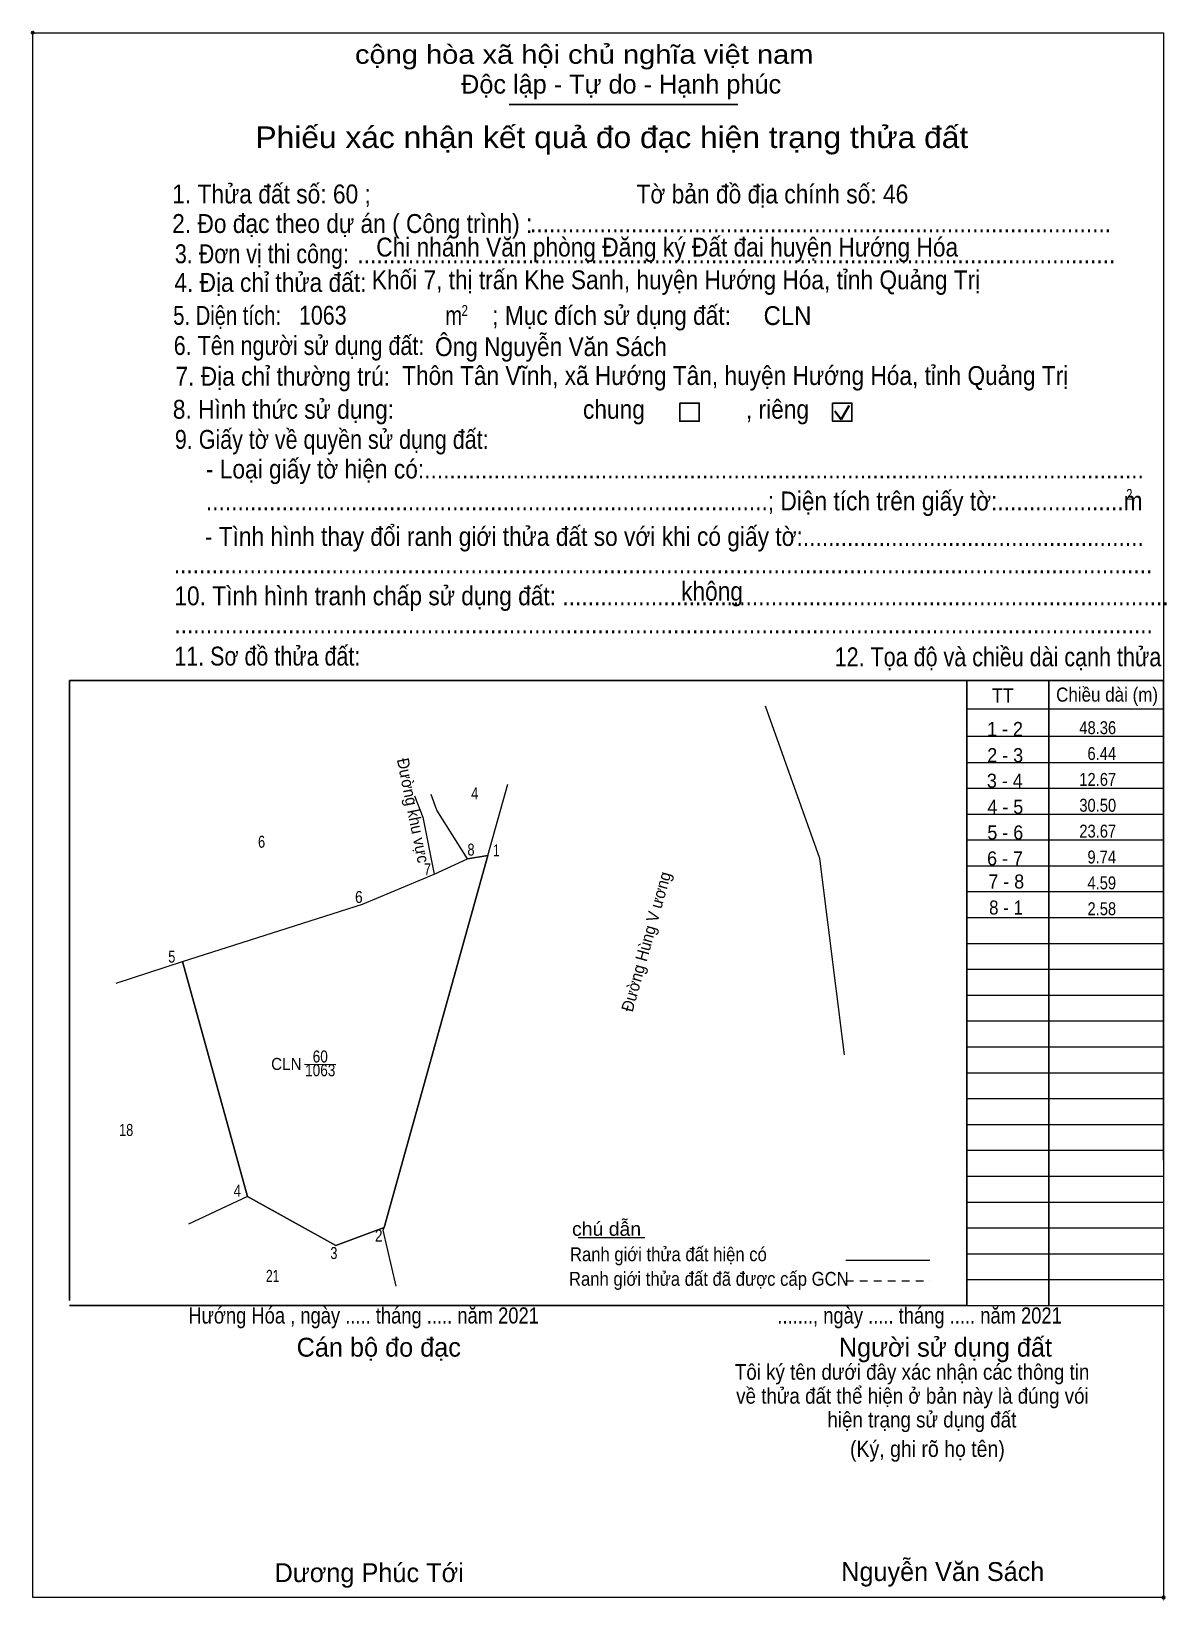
# Model space of a CAD drawing. Header units: metres. Extents: x 548068 to 548952, y 1841693 to 1842413.
# Drawn here: x 548554.2 to 548696.4, y 1842216.7 to 1842413.3 of the extents above; entities that cross this region are included whole.
import ezdxf
from ezdxf.enums import TextEntityAlignment as Align

# ---------------------------------------------------------------- set-up
doc = ezdxf.new("R2010")
doc.units = ezdxf.units.M
doc.header["$LTSCALE"] = 0.65
doc.header["$PDMODE"] = 32
doc.header["$PDSIZE"] = 0.325
doc.linetypes.add('SHORT_DASHED', pattern=[2.7, 1.5, -1.2])
for name, color, linetype, lineweight in [('1', 7, 'Continuous', 13), ('10', 7, 'Continuous', 13), ('17', 7, 'Continuous', 13), ('2', 7, 'Continuous', 25), ('30', 7, 'Continuous', 13), ('36', 7, 'Continuous', 13), ('50', 7, 'Continuous', 13), ('6', 7, 'Continuous', 13), ('63', 7, 'Continuous', 13)]:
    doc.layers.add(name, color=color, linetype=linetype, lineweight=lineweight)

msp = doc.modelspace()

# ---------------------------------------------------------------- texts
at = {"layer": '1'}
for s, width, p in [('4', 0.8, (548609.71, 1842317.07)), ('6', 0.8, (548583.005, 1842311.01)), ('60', 0.85, (548590.36, 1842284.11)), ('CLN', 0.95, (548586.11, 1842283.18)), ('1063', 0.85, (548590.355, 1842282.39)), ('18', 0.8, (548566.035, 1842274.91)), ('21', 0.75, (548584.395, 1842256.63))]:
    msp.add_text(s, height=1.5, dxfattribs=dict(at, width=width)).set_placement(p, align=Align.CENTER)
at = {"layer": '10'}
for s, height, width, p in [('1 - 2', 1.768, 0.95, (548676.165, 1842325)), ('2 - 3', 1.768, 0.95, (548676.185, 1842321.72)), ('3 - 4', 1.768, 0.95, (548676.14, 1842318.52)), ('4 - 5', 1.768, 0.95, (548676.205, 1842315.25)), ('5 - 6', 1.768, 0.95, (548676.2, 1842312.04)), ('6 - 7', 1.768, 0.95, (548676.165, 1842308.79)), ('7 - 8', 1.763, 0.95, (548676.32, 1842305.9)), ('8 - 1', 1.763, 0.9, (548676.295, 1842302.64))]:
    msp.add_text(s, height=height, dxfattribs=dict(at, width=width)).set_placement(p, align=Align.CENTER)
at = {"layer": '2'}
for s, height, width, p in [('cộng hòa xã hội chủ nghĩa việt nam', 2.366, 1.15, (548594.71, 1842409.21)), ('1. Thửa đất số: 60 ;                                          Tờ bản đồ địa chính số: 46', 2.37, 0.9, (548571.8, 1842391.72)), ('2. Đo đạc theo dự án ( Công trình) : ', 2.367, 0.9, (548571.8, 1842388.02)), ('Chi nhánh Văn phòng Đăng ký Đất đai huyện Hướng Hóa', 2.365, 0.9, (548597.37, 1842385.07)), ('............................................................................................', 2.367, 0.9, (548616.64, 1842388.09)), ('3. Đơn vị thi công:', 2.367, 0.85, (548572.14, 1842384.23)), ('........................................................................................................................', 2.367, 0.9, (548595.01, 1842384.23)), ('4. Địa chỉ thửa đất:', 2.367, 0.9, (548572.07, 1842380.64)), ('Khối 7, thị trấn Khe Sanh, huyện Hướng Hóa, tỉnh Quảng Trị', 2.36, 0.9, (548596.82, 1842380.97)), ('5. Diện tích:', 2.367, 0.8, (548571.93, 1842376.51)), ('1063', 2.36, 0.85, (548587.69, 1842376.54)), ('m', 2.366, 0.8, (548606.03, 1842376.51)), ('2', 1.352, 0.8, (548608.06, 1842377.64)), ('; Mục đích sử dụng đất:', 2.366, 0.9, (548611.9, 1842376.51)), (' CLN', 2.36, 0.95, (548645.08, 1842376.49)), ('6. Tên người sử dụng đất:', 2.367, 0.85, (548572, 1842372.74)), ('Ông Nguyễn Văn Sách', 2.36, 0.9, (548604.74, 1842372.6)), ('7. Địa chỉ thường trú:', 2.367, 0.9, (548572.21, 1842368.89)), ('Thôn Tân Vĩnh, xã Hướng Tân, huyện Hướng Hóa, tỉnh Quảng Trị', 2.36, 0.9, (548600.62, 1842368.98)), ('8. Hình thức sử dụng:', 2.367, 0.9, (548571.88, 1842364.75)), ('chung                , riêng', 2.366, 0.9, (548623.28, 1842364.75)), ('9. Giấy tờ về quyền sử dụng đất:', 2.367, 0.85, (548572.14, 1842360.98)), ('     - Loại giấy tờ hiện có:..................................................................................................................', 2.366, 0.9, (548572.07, 1842357.27)), ('     .........................................................................................; Diện tích trên giấy tờ:....................m', 2.366, 0.9, (548572.07, 1842353.27)), ('2', 1.352, 0.8, (548691.34, 1842354.6)), ('     - Tình hình thay đổi ranh giới thửa đất so với khi có giấy tờ:......................................................', 2.366, 0.9, (548571.94, 1842348.82)), ('...........................................................................................................................................................', 2.366, 0.9, (548572, 1842345.38)), ('không', 2.366, 0.9, (548635.57, 1842341.96)), ('10. Tình hình tranh chấp sử dụng đất: ................................................................................................', 2.367, 0.9, (548572.07, 1842341.38)), ('11. Sơ đồ thửa đất:', 2.367, 0.85, (548572.07, 1842333.83)), ('...........................................................................................................................................................', 2.366, 0.9, (548572.07, 1842337.88)), ('12. Tọa độ và chiều dài cạnh thửa', 2.372, 0.85, (548654.82, 1842333.74)), ('Hướng Hóa , ngày ..... tháng ..... năm 2021', 2.022, 0.85, (548573.83, 1842251.41)), ('......., ngày ..... tháng ..... năm 2021', 2.022, 0.85, (548647.64, 1842251.41)), ('(Ký, ghi rõ họ tên)', 2.028, 0.9, (548656.74, 1842234.7))]:
    msp.add_text(s, height=height, dxfattribs=dict(at, width=width)).set_placement(p)
for s, height, p in [('Độc lập - Tự do - Hạnh phúc', 2.366, (548608.01, 1842405.48)), ('Cán bộ đo đạc', 2.366, (548587.4, 1842247.26)), ('Người sử dụng đất', 2.366, (548655.34, 1842247.26)), ('Dương Phúc Tới', 2.37, (548584.63, 1842219.02)), ('Nguyễn Văn Sách', 2.36, (548655.65, 1842219.16))]:
    msp.add_text(s, height=height, dxfattribs=at).set_placement(p)
for s, height, width, p in [('Phiếu xác nhận kết quả đo đạc hiện trạng thửa đất', 2.703, 1.1, (548626.895, 1842398.66)), ('Tôi ký tên dưới đây xác nhận các thông tin', 1.954, 0.9, (548664.525, 1842244.37)), ('về thửa đất thể hiện ở bản này là đúng vói', 1.954, 0.9, (548664.565, 1842241.37)), ('hiện trạng sử dụng đất', 1.954, 0.9, (548665.745, 1842238.39))]:
    msp.add_text(s, height=height, dxfattribs=dict(at, width=width)).set_placement(p, align=Align.CENTER)
msp.add_text('.', height=0.676, dxfattribs=at).set_placement((548696.0145, 1842216.7), align=Align.CENTER)
at = {"layer": '30'}
for s, height, width, p in [('TT', 1.763, 0.95, (548674.52, 1842329.2)), ('Chiều dài (m)', 1.768, 0.9, (548682.57, 1842329.31))]:
    msp.add_text(s, height=height, dxfattribs=dict(at, width=width)).set_placement(p)
at = {"layer": '6'}
for s, height, width, p in [('chú dẫn', 1.732, 1.05, (548621.91, 1842262.4)), ('Ranh giới thửa đất hiện có ', 1.732, 0.9, (548621.65, 1842259.22)), ('Ranh giới thửa đất đã được cấp GCN', 1.737, 0.9, (548621.52, 1842256.14))]:
    msp.add_text(s, height=height, dxfattribs=dict(at, width=width)).set_placement(p)
at = {"layer": '63'}
for s, height, width, p in [('48.36', 1.62, 0.85, (548690.09, 1842325.24)), ('6.44', 1.62, 0.85, (548690.08, 1842322)), ('12.67', 1.62, 0.85, (548690.09, 1842318.76)), ('30.50', 1.62, 0.85, (548690.09, 1842315.52)), ('23.67', 1.62, 0.85, (548690.09, 1842312.28)), (' 8', 1.5, 0.8, (548609.69, 1842310.03)), (' 1', 1.5, 0.75, (548612.85, 1842309.94)), (' 7', 1.5, 0.8, (548604.24, 1842307.55)), ('9.74', 1.62, 0.85, (548690.08, 1842309.04)), ('4.59', 1.62, 0.85, (548690.08, 1842305.8)), (' 6', 1.5, 0.85, (548595.67, 1842304.09)), ('2.58', 1.62, 0.85, (548690.09, 1842302.56)), (' 5', 1.5, 0.8, (548572.2, 1842296.62)), (' 4', 1.5, 0.85, (548580.44, 1842267.29)), (' 2', 1.5, 0.85, (548598.16, 1842261.68)), (' 3', 1.5, 0.8, (548592.51, 1842259.49))]:
    msp.add_text(s, height=height, dxfattribs=dict(at, width=width)).set_placement(p, align=Align.RIGHT)
at = {"layer": '63', "width": 0.95}
for s, rotation, p in [('Đường khu vực', 281.449, (548601.2685, 1842315.5339)), ('Đường Hùng V ương', 74.406, (548631.9186, 1842299.0484))]:
    msp.add_text(s, height=1.5, rotation=rotation, dxfattribs=at).set_placement(p, align=Align.CENTER)

# ---------------------------------------------------------------- linework, layer by layer
at = {"layer": '1'}
msp.add_lwpolyline([(548611.35, 1842310.02), (548598.35, 1842263.44), (548592.31, 1842261.2), (548581.23, 1842267.34), (548573.11, 1842296.74), (548595.65, 1842303.96), (548604.64, 1842307.71), (548608.8, 1842309.64)], close=True, dxfattribs=at)
at = {"layer": '17'}
msp.add_line((548622.68, 1842262.17), (548631.04, 1842262.17), dxfattribs=at)
at = {"layer": '2'}
for p, q in [((548614.01, 1842404.12), (548642.67, 1842404.12)), ((548558.93, 1842331.97), (548671.36, 1842331.97)), ((548558.93, 1842254.3), (548558.93, 1842331.97)), ((548671.36, 1842331.97), (548671.36, 1842253.67)), ((548671.36, 1842253.67), (548558.93, 1842253.67))]:
    msp.add_line(p, q, dxfattribs=at)
at = {"layer": '2', "lineweight": 35}
for p, q in [((548655.64, 1842364.65), (548656.63, 1842366.41)), ((548654.84, 1842365.7), (548655.64, 1842364.65))]:
    msp.add_line(p, q, dxfattribs=at)
at = {"layer": '2', "lineweight": 13}
msp.add_lwpolyline([(548554.32, 1842413.11), (548696.04, 1842413.11), (548696.04, 1842217.08), (548554.32, 1842217.08)], close=True, dxfattribs=at)
at = {"layer": '2'}
for points in [[(548635.41, 1842366.71), (548637.84, 1842366.71), (548637.84, 1842364.44), (548635.41, 1842364.44)], [(548654.56, 1842366.71), (548656.99, 1842366.71), (548656.99, 1842364.44), (548654.56, 1842364.44)]]:
    msp.add_lwpolyline(points, close=True, dxfattribs=at)
for p in [(548554.32, 1842413.11), (548696.04, 1842217.08)]:
    msp.add_point(p, dxfattribs=at)
at = {"layer": '30', "lineweight": 25}
for p, q in [((548671.36, 1842271.87), (548671.36, 1842331.97)), ((548681.67, 1842331.97), (548681.67, 1842253.67))]:
    msp.add_line(p, q, dxfattribs=at)
at = {"layer": '30'}
for p, q in [((548671.36, 1842328.43), (548696.04, 1842328.43)), ((548671.36, 1842325), (548696.04, 1842325)), ((548671.29, 1842321.7), (548695.98, 1842321.7)), ((548671.36, 1842318.48), (548696.04, 1842318.48)), ((548671.36, 1842315.23), (548696.04, 1842315.23)), ((548671.36, 1842311.99), (548696.04, 1842311.99)), ((548671.36, 1842308.75), (548696.04, 1842308.75)), ((548671.36, 1842305.51), (548696.04, 1842305.51)), ((548671.36, 1842302.27), (548696.04, 1842302.27)), ((548671.36, 1842299.03), (548696.04, 1842299.03)), ((548671.36, 1842295.79), (548696.04, 1842295.79)), ((548671.36, 1842292.55), (548696.04, 1842292.55)), ((548671.36, 1842289.31), (548696.04, 1842289.31)), ((548671.36, 1842286.07), (548696.04, 1842286.07)), ((548671.36, 1842282.83), (548696.04, 1842282.83)), ((548671.36, 1842279.59), (548696.04, 1842279.59)), ((548671.36, 1842276.35), (548696.04, 1842276.35)), ((548671.36, 1842273.11), (548696.04, 1842273.11)), ((548671.36, 1842269.87), (548696.04, 1842269.87)), ((548671.36, 1842266.63), (548696.04, 1842266.63)), ((548671.36, 1842266.62), (548696.04, 1842266.62)), ((548671.36, 1842263.39), (548696.04, 1842263.39)), ((548671.36, 1842260.15), (548696.04, 1842260.15)), ((548671.36, 1842256.91), (548696.04, 1842256.91)), ((548671.36, 1842253.67), (548696.04, 1842253.67))]:
    msp.add_line(p, q, dxfattribs=at)
at = {"layer": '30', "lineweight": 25}
msp.add_lwpolyline([(548671.36, 1842331.97), (548696.04, 1842331.97), (548696.04, 1842271.87)], dxfattribs=at)
at = {"layer": '36'}
for p, q in [((548564.8, 1842294.03), (548573.11, 1842296.74)), ((548581.23, 1842267.34), (548573.84, 1842263.86))]:
    msp.add_line(p, q, dxfattribs=at)
for points in [[(548602.15, 1842317.5), (548603.2, 1842314.82), (548604.64, 1842307.71)], [(548611.35, 1842310.02), (548608.8, 1842309.64), (548604.98, 1842315.72), (548604.27, 1842317.66)], [(548573.11, 1842296.74), (548595.65, 1842303.96), (548604.64, 1842307.71), (548608.8, 1842309.64), (548611.35, 1842310.02)], [(548573.11, 1842296.74), (548581.23, 1842267.34), (548592.31, 1842261.2), (548598.35, 1842263.44)]]:
    msp.add_lwpolyline(points, dxfattribs=at)
at = {"layer": '50'}
for p, q in [((548611.35, 1842310.02), (548613.85, 1842318.98)), ((548598.35, 1842263.44), (548611.35, 1842310.02))]:
    msp.add_line(p, q, dxfattribs=at)
for points in [[(548656.05, 1842285.08), (548652.97, 1842309.67), (548646.14, 1842328.75)], [(548599.85, 1842256.09), (548598.26, 1842263.1), (548598.35, 1842263.44)]]:
    msp.add_lwpolyline(points, dxfattribs=at)
at = {"layer": '6'}
msp.add_line((548656.2, 1842259.34), (548666.75, 1842259.34), dxfattribs=at)
at = {"layer": '6', "linetype": 'SHORT_DASHED'}
msp.add_line((548656.2, 1842256.76), (548666.75, 1842256.76), dxfattribs=at)
at = {"layer": '63'}
msp.add_line((548588.38, 1842283.89), (548592.33, 1842283.86), dxfattribs=at)

msp.set_redraw_order([(e.dxf.handle, doc.entitydb.next_handle()) for e in msp.query("TEXT MTEXT ATTDEF DIMENSION ARC_DIMENSION")])  # texts and dimensions are drawn at this point

doc.saveas('drawing.dxf')
